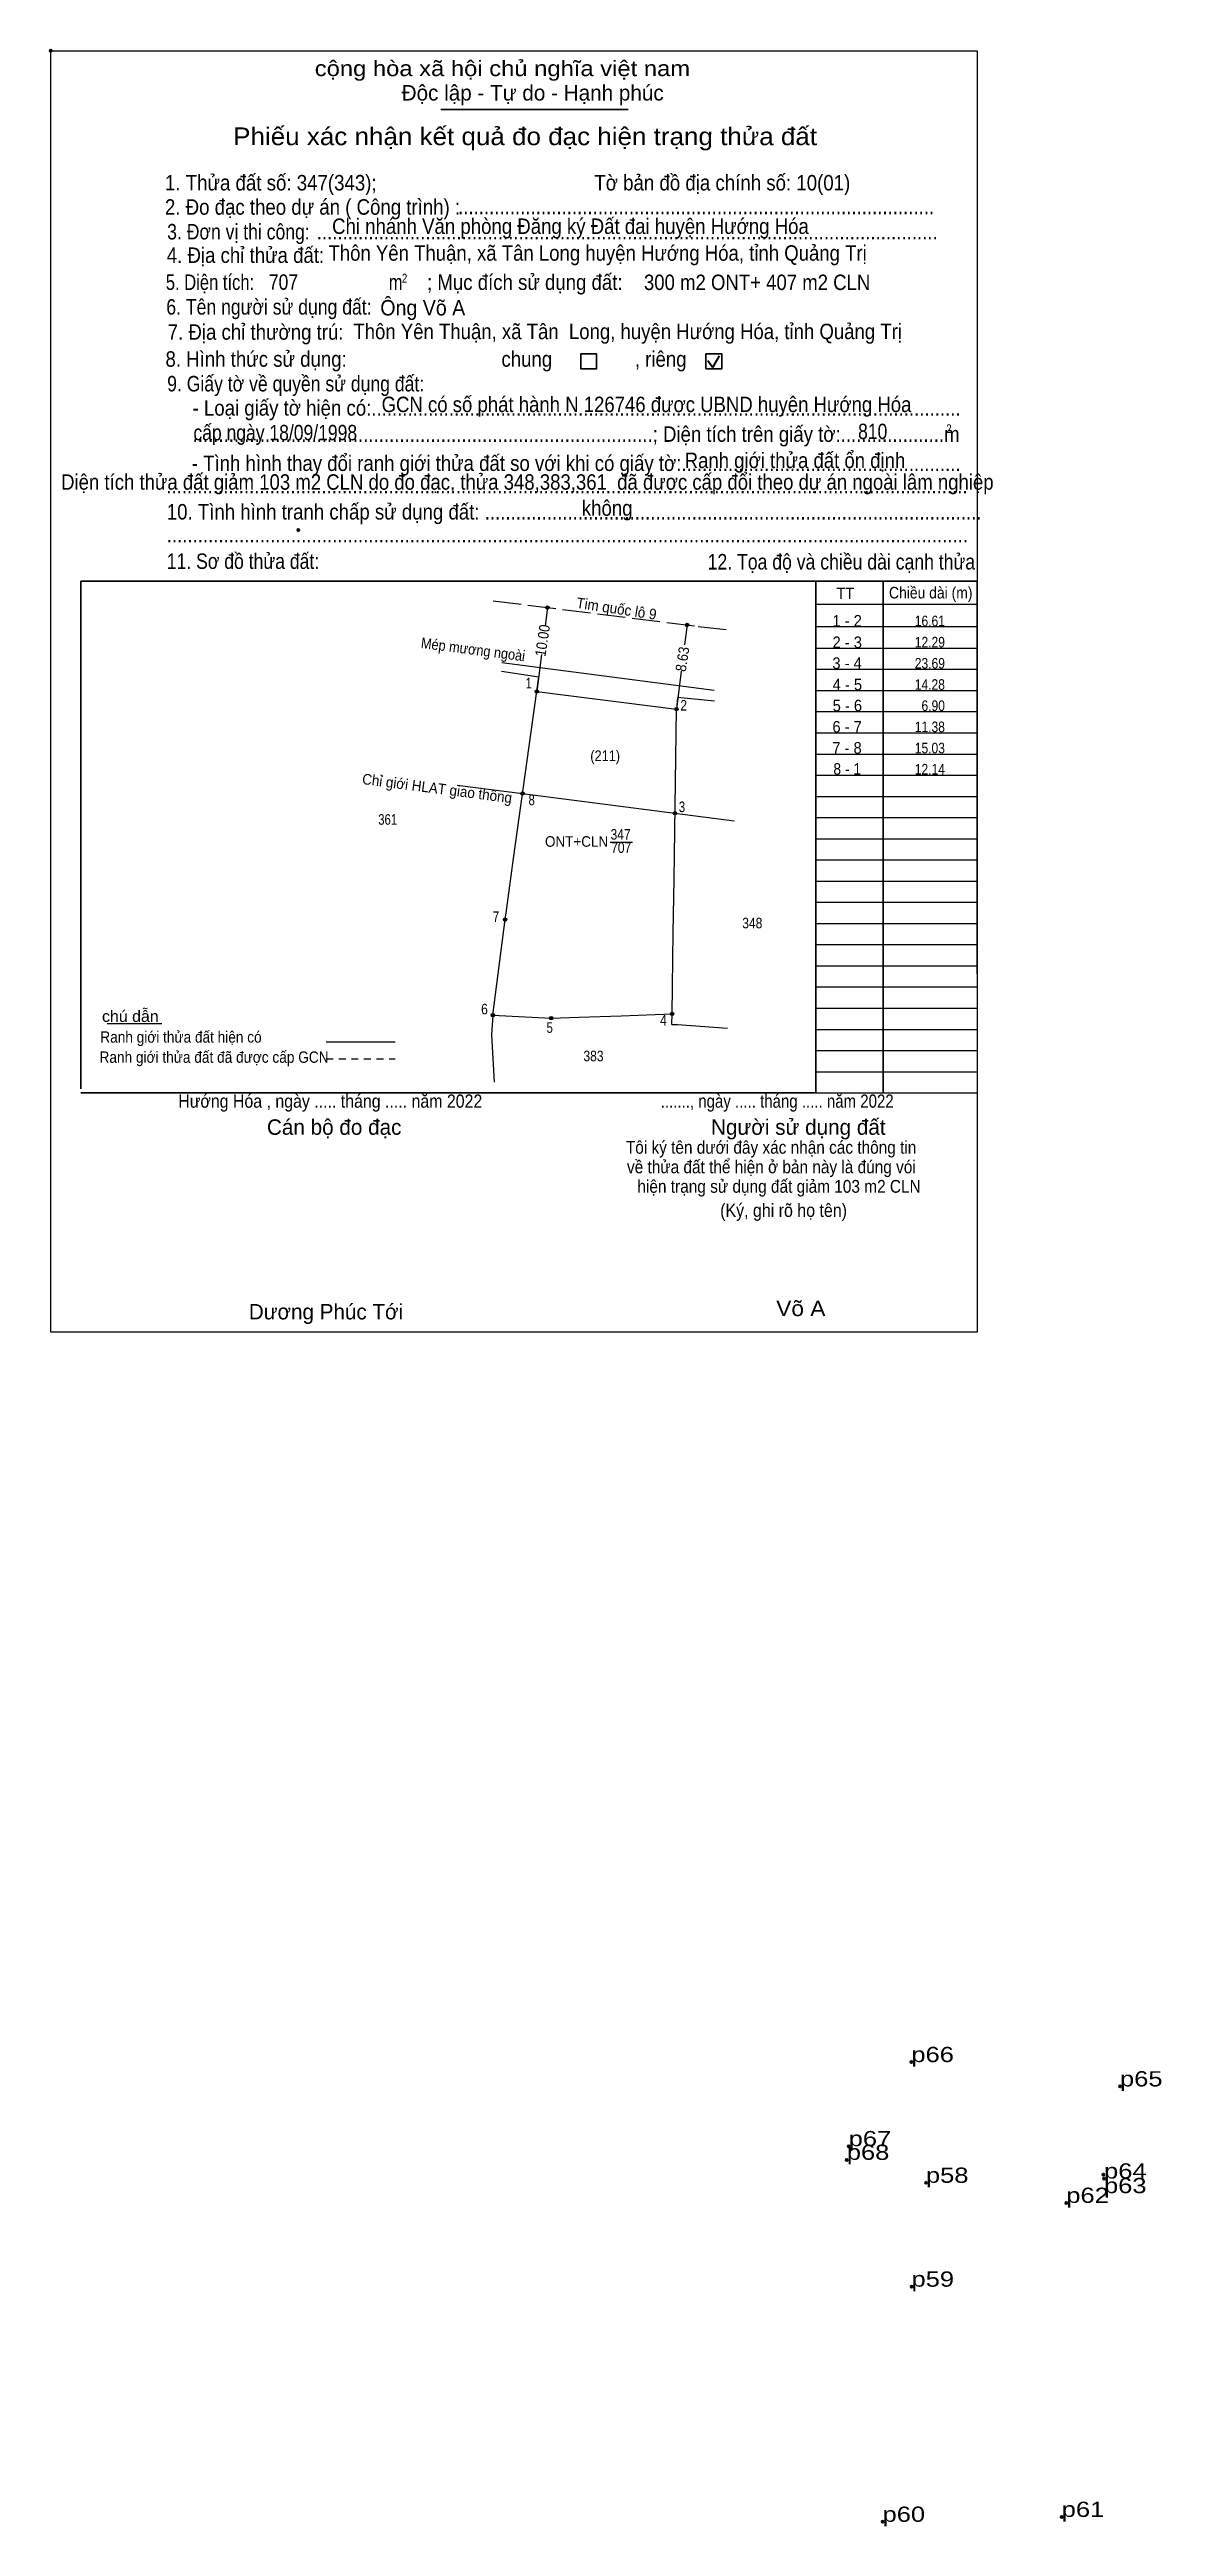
# Model space of a CAD drawing. Header units: metres. Extents: x 541751 to 542256, y 1835560 to 1835852.
# Drawn here: x 542003.7 to 542135, y 1835559.9 to 1835852.3 of the extents above; entities that cross this region are included whole.
import ezdxf
from ezdxf.enums import TextEntityAlignment as Align

# ---------------------------------------------------------------- set-up
doc = ezdxf.new("R2010")
doc.units = ezdxf.units.M
doc.header["$LTSCALE"] = 0.55
doc.header["$PDMODE"] = 32
doc.header["$PDSIZE"] = 0.275
doc.linetypes.add('LONG_DASHED', pattern=[7.5, 6, -1.5])
doc.linetypes.add('SHORT_DASHED', pattern=[2.7, 1.5, -1.2])
for name, color, linetype in [('1', 7, 'Continuous'), ('12', 7, 'Continuous'), ('7', 7, 'Continuous')]:
    doc.layers.add(name, color=color, linetype=linetype)
for name, color, linetype, lineweight in [('10', 7, 'Continuous', 13), ('17', 7, 'Continuous', 13), ('2', 7, 'Continuous', 25), ('23', 7, 'Continuous', 13), ('30', 7, 'Continuous', 13), ('36', 7, 'Continuous', 13), ('6', 7, 'Continuous', 13), ('63', 7, 'Continuous', 13)]:
    doc.layers.add(name, color=color, linetype=linetype, lineweight=lineweight)

msp = doc.modelspace()

# ---------------------------------------------------------------- texts
at = {"layer": '1'}
for s, width, p in [('(211)', 0.9, (542069.295, 1835768.31)), ('361', 0.8, (542043.62, 1835760.79)), ('347', 0.85, (542071.115, 1835759.03)), ('ONT+CLN', 0.95, (542065.92, 1835758.19)), ('707', 0.85, (542071.185, 1835757.47)), ('348', 0.85, (542086.665, 1835748.56)), ('383', 0.85, (542067.915, 1835732.87))]:
    msp.add_text(s, height=1.25, dxfattribs=dict(at, width=width)).set_placement(p, align=Align.CENTER)
at = {"layer": '10'}
for s, height, width, p in [('1 - 2', 1.364, 0.95, (542097.86, 1835784.18)), ('2 - 3', 1.364, 0.95, (542097.87, 1835781.65)), ('3 - 4', 1.364, 0.95, (542097.85, 1835779.18)), ('4 - 5', 1.364, 0.95, (542097.885, 1835776.66)), ('5 - 6', 1.364, 0.95, (542097.885, 1835774.18)), ('6 - 7', 1.364, 0.95, (542097.855, 1835771.67)), ('7 - 8', 1.364, 0.95, (542097.845, 1835769.18)), ('8 - 1', 1.36, 0.9, (542097.87, 1835766.7))]:
    msp.add_text(s, height=height, dxfattribs=dict(at, width=width)).set_placement(p, align=Align.CENTER)
at = {"layer": '12', "width": 1.25}
for s, p in [('p66', (542105.44, 1835614.73)), ('p65', (542130.07, 1835611.86)), ('p67', (542098.04, 1835604.8)), ('p68', (542097.82, 1835603.19)), ('p64', (542128.19, 1835600.98)), ('p58', (542107.16, 1835600.48)), ('p62', (542123.73, 1835598.11)), ('p63', (542128.18, 1835599.26)), ('p59', (542105.46, 1835588.22)), ('p60', (542102.04, 1835560.46)), ('p61', (542123.19, 1835561.04))]:
    msp.add_text(s, height=1.8, dxfattribs=at).set_placement(p)
at = {"layer": '2'}
for s, height, width, p in [('cộng hòa xã hội chủ nghĩa việt nam', 1.825, 1.15, (542035.01, 1835849.16)), ('1. Thửa đất số: 347(343);                                          Tờ bản đồ địa chính số: 10(01)', 1.83, 0.9, (542017.33, 1835835.66)), ('2. Đo đạc theo dự án ( Công trình) : ', 1.827, 0.9, (542017.33, 1835832.8)), ('3. Đơn vị thi công:', 1.827, 0.85, (542017.59, 1835829.88)), ('Chi nhánh Văn phòng Đăng ký Đất đai huyện Hướng Hóa', 1.825, 0.9, (542037.06, 1835830.53)), ('............................................................................................', 1.827, 0.9, (542051.93, 1835832.86)), ('4. Địa chỉ thửa đất:', 1.827, 0.9, (542017.54, 1835827.11)), ('........................................................................................................................', 1.827, 0.9, (542035.24, 1835829.88)), ('Thôn Yên Thuận, xã Tân Long huyện Hướng Hóa, tỉnh Quảng Trị', 1.82, 0.9, (542036.63, 1835827.37)), ('5. Diện tích:', 1.827, 0.8, (542017.43, 1835823.92)), ('707', 1.82, 0.85, (542029.59, 1835823.94)), ('m', 1.825, 0.8, (542043.75, 1835823.92)), ('2', 1.043, 0.8, (542045.31, 1835824.79)), ('; Mục đích sử dụng đất:', 1.825, 0.9, (542048.27, 1835823.92)), ('300 m2 ONT+ 407 m2 CLN', 1.82, 0.9, (542073.87, 1835823.91)), ('6. Tên người sử dụng đất:', 1.827, 0.85, (542017.49, 1835821.01)), ('Ông Võ A', 1.82, 0.95, (542042.75, 1835820.91)), ('7. Địa chỉ thường trú:', 1.827, 0.9, (542017.65, 1835818.04)), ('Thôn Yên Thuận, xã Tân  Long, huyện Hướng Hóa, tỉnh Quảng Trị', 1.82, 0.9, (542039.57, 1835818.11)), ('8. Hình thức sử dụng:', 1.827, 0.9, (542017.39, 1835814.85)), ('chung                , riêng', 1.825, 0.9, (542057.05, 1835814.85)), ('9. Giấy tờ về quyền sử dụng đất:', 1.827, 0.85, (542017.59, 1835811.94)), ('     - Loại giấy tờ hiện có:..................................................................................................................', 1.825, 0.9, (542017.54, 1835809.08)), ('GCN có số phát hành N 126746 được UBND huyện Hướng Hóa ', 1.82, 0.9, (542042.9, 1835809.5)), ('cấp ngày 18/09/1998', 1.82, 0.85, (542020.69, 1835806.17)), ('     .........................................................................................; Diện tích trên giấy tờ:....................m', 1.825, 0.9, (542017.54, 1835805.99)), ('810', 1.82, 0.85, (542099.15, 1835806.31)), ('2', 1.043, 0.8, (542109.57, 1835807.02)), ('     - Tình hình thay đổi ranh giới thửa đất so với khi có giấy tờ:......................................................', 1.825, 0.9, (542017.44, 1835802.55)), ('Ranh giới thửa đất ổn định', 1.82, 0.9, (542078.68, 1835802.89)), ('Diện tích thửa đất giảm 103 m2 CLN do đo đạc, thửa 348,383,361  đã được cấp đổi theo dự án ngoài lâm nghiệp', 1.82, 0.9, (542005.07, 1835800.34)), ('...........................................................................................................................................................', 1.825, 0.9, (542017.49, 1835799.9)), ('10. Tình hình tranh chấp sử dụng đất: ................................................................................................', 1.827, 0.9, (542017.54, 1835796.82)), ('không', 1.825, 0.9, (542066.54, 1835797.26)), ('11. Sơ đồ thửa đất:', 1.827, 0.85, (542017.54, 1835790.99)), ('...........................................................................................................................................................', 1.825, 0.9, (542017.54, 1835794.12)), ('12. Tọa độ và chiều dài cạnh thửa', 1.83, 0.85, (542081.39, 1835790.92)), ('Hướng Hóa , ngày ..... tháng ..... năm 2022', 1.56, 0.9, (542018.9, 1835727.39)), ('......., ngày ..... tháng ..... năm 2022', 1.56, 0.85, (542075.85, 1835727.39)), ('(Ký, ghi rõ họ tên)', 1.565, 0.9, (542082.87, 1835714.5)), ('Võ A', 1.82, 1.1, (542089.49, 1835702.79))]:
    msp.add_text(s, height=height, dxfattribs=dict(at, width=width)).set_placement(p)
for s, height, p in [('Độc lập - Tự do - Hạnh phúc', 1.825, (542045.27, 1835846.28)), ('Cán bộ đo đạc', 1.825, (542029.37, 1835724.19)), ('Người sử dụng đất', 1.825, (542081.79, 1835724.19)), ('Dương Phúc Tới', 1.82, (542027.23, 1835702.4))]:
    msp.add_text(s, height=height, dxfattribs=at).set_placement(p)
for s, height, width, p in [('Phiếu xác nhận kết quả đo đạc hiện trạng thửa đất', 2.086, 1.1, (542059.84, 1835841.01)), ('Tôi ký tên dưới đây xác nhận các thông tin', 1.508, 0.9, (542088.88, 1835721.96)), ('về thửa đất thể hiện ở bản này là đúng vói', 1.508, 0.9, (542088.915, 1835719.65)), ('hiện trạng sử dụng đất giảm 103 m2 CLN', 1.51, 0.9, (542089.82, 1835717.35))]:
    msp.add_text(s, height=height, dxfattribs=dict(at, width=width)).set_placement(p, align=Align.CENTER)
msp.add_text('.', height=0.522, dxfattribs=at).set_placement((542033.046, 1835795.31), align=Align.CENTER)
at = {"layer": '30'}
for s, height, width, p in [('TT', 1.36, 0.95, (542096.59, 1835787.42)), ('Chiều dài (m)', 1.364, 0.9, (542102.8, 1835787.5))]:
    msp.add_text(s, height=height, dxfattribs=dict(at, width=width)).set_placement(p)
at = {"layer": '6'}
for s, height, width, p in [('chú dẫn', 1.337, 1.05, (542009.9, 1835737.52)), ('Ranh giới thửa đất đã được cấp GCN', 1.34, 0.9, (542009.6, 1835732.69)), ('Ranh giới thửa đất hiện có ', 1.337, 0.9, (542009.7, 1835735.07))]:
    msp.add_text(s, height=height, dxfattribs=dict(at, width=width)).set_placement(p)
at = {"layer": '63'}
for s, rotation, width, p in [('Tim quốc lộ 9', 351.431, 0.95, (542070.542, 1835785.687)), ('10.00', 81.4, 0.9, (542062.515, 1835782.447)), ('Mép mương ngoài', 352.663, 0.9, (542053.62, 1835780.869)), ('8.63', 81.4, 0.9, (542079.029, 1835780.246)), ('Chỉ giới HLAT giao thông', 352.663, 0.95, (542049.385, 1835764.467))]:
    msp.add_text(s, height=1.25, rotation=rotation, dxfattribs=dict(at, width=width)).set_placement(p, align=Align.CENTER)
for s, width, p in [('16.61', 0.85, (542109.4, 1835784.22)), ('12.29', 0.85, (542109.4, 1835781.72)), (' 1', 0.75, (542060.62, 1835776.89)), ('23.69', 0.85, (542109.4, 1835779.22)), ('14.28', 0.85, (542109.4, 1835776.72)), (' 2', 0.85, (542078.96, 1835774.26)), ('6.90', 0.85, (542109.4, 1835774.22)), ('11.38', 0.85, (542109.4, 1835771.72)), ('15.03', 0.85, (542109.4, 1835769.22)), ('12.14', 0.85, (542109.4, 1835766.72)), (' 8', 0.8, (542060.99, 1835763.1)), (' 3', 0.8, (542078.73, 1835762.28)), (' 7', 0.8, (542056.78, 1835749.31)), (' 6', 0.85, (542055.44, 1835738.41)), (' 5', 0.8, (542063.12, 1835736.22)), (' 4', 0.85, (542076.56, 1835737.09))]:
    msp.add_text(s, height=1.25, dxfattribs=dict(at, width=width)).set_placement(p, align=Align.RIGHT)

# ---------------------------------------------------------------- hatches: boundary and pattern name
at = {"layer": '63'}
for points in [[(542062.67, 1835786.43, 1), (542062.27, 1835786.43, 1)], [(542079.16, 1835784.37, 1), (542078.76, 1835784.37, 1)], [(542061.43, 1835776.51, 1), (542061.03, 1835776.51, 1)], [(542077.91, 1835774.44, 1), (542077.51, 1835774.44, 1)], [(542059.75, 1835764.49, 1), (542059.35, 1835764.49, 1)], [(542077.73, 1835762.15, 1), (542077.33, 1835762.15, 1)], [(542057.68, 1835749.6, 1), (542057.28, 1835749.6, 1)], [(542056.23, 1835738.31, 1), (542055.83, 1835738.31, 1)], [(542063.12, 1835737.96, 1), (542062.72, 1835737.96, 1)], [(542077.39, 1835738.46, 1), (542076.99, 1835738.46, 1)]]:
    msp.add_hatch(color=256, dxfattribs=at).paths.add_polyline_path(points)

# ---------------------------------------------------------------- linework, layer by layer
at = {"layer": '10'}
msp.add_line((542056.03, 1835738.31), (542062.92, 1835737.96), dxfattribs=at)
msp.add_lwpolyline([(542056.03, 1835738.31), (542057.48, 1835749.6), (542057.63, 1835750.67), (542058.49, 1835756.82), (542061.47, 1835778.27)], dxfattribs=at)
at = {"layer": '17'}
msp.add_line((542010.5, 1835737.34), (542016.95, 1835737.34), dxfattribs=at)
at = {"layer": '2'}
for p, q in [((542049.9, 1835845.22), (542072.01, 1835845.22)), ((542007.4, 1835789.56), (542094.15, 1835789.56)), ((542007.4, 1835729.63), (542007.4, 1835789.56)), ((542094.15, 1835789.56), (542094.15, 1835729.14)), ((542094.15, 1835729.14), (542007.4, 1835729.14))]:
    msp.add_line(p, q, dxfattribs=at)
at = {"layer": '2', "lineweight": 35}
for p, q in [((542082.02, 1835814.77), (542082.78, 1835816.13)), ((542081.4, 1835815.58), (542082.02, 1835814.77))]:
    msp.add_line(p, q, dxfattribs=at)
at = {"layer": '2', "lineweight": 13}
msp.add_line((542061.23, 1835776.51), (542077.71, 1835774.44), dxfattribs=at)
msp.add_lwpolyline([(542003.84, 1835852.16), (542113.2, 1835852.16), (542113.2, 1835700.91), (542003.84, 1835700.91)], close=True, dxfattribs=at)
at = {"layer": '2'}
for points in [[(542066.41, 1835816.36), (542068.29, 1835816.36), (542068.29, 1835814.61), (542066.41, 1835814.61)], [(542081.19, 1835816.36), (542083.07, 1835816.36), (542083.07, 1835814.61), (542081.19, 1835814.61)]]:
    msp.add_lwpolyline(points, close=True, dxfattribs=at)
at = {"layer": '2', "linetype": 'LONG_DASHED', "lineweight": 13}
msp.add_lwpolyline([(542056.09, 1835787.23), (542080.28, 1835784.2), (542084.15, 1835783.75)], dxfattribs=at)
at = {"layer": '2'}
for p in [(542003.84, 1835852.16), (542033.06, 1835795.6)]:
    msp.add_point(p, dxfattribs=at)
at = {"layer": '23'}
for p, q in [((542057.04, 1835778.92), (542061.47, 1835778.27)), ((542082.21, 1835775.37), (542077.85, 1835775.8))]:
    msp.add_line(p, q, dxfattribs=at)
at = {"layer": '30', "lineweight": 25}
for p, q in [((542094.15, 1835743.18), (542094.15, 1835789.56)), ((542102.11, 1835789.56), (542102.11, 1835729.14))]:
    msp.add_line(p, q, dxfattribs=at)
at = {"layer": '30'}
for p, q in [((542094.15, 1835786.83), (542113.2, 1835786.83)), ((542094.15, 1835784.18), (542113.2, 1835784.18)), ((542094.1, 1835781.63), (542113.15, 1835781.63)), ((542094.15, 1835779.14), (542113.2, 1835779.14)), ((542094.15, 1835776.64), (542113.2, 1835776.64)), ((542094.15, 1835774.14), (542113.2, 1835774.14)), ((542094.15, 1835771.64), (542113.2, 1835771.64)), ((542094.15, 1835769.14), (542113.2, 1835769.14)), ((542094.15, 1835766.64), (542113.2, 1835766.64)), ((542094.15, 1835764.14), (542113.2, 1835764.14)), ((542094.15, 1835761.64), (542113.2, 1835761.64)), ((542094.15, 1835759.14), (542113.2, 1835759.14)), ((542094.15, 1835756.64), (542113.2, 1835756.64)), ((542094.15, 1835754.14), (542113.2, 1835754.14)), ((542094.15, 1835751.64), (542113.2, 1835751.64)), ((542094.15, 1835749.14), (542113.2, 1835749.14)), ((542094.15, 1835746.64), (542113.2, 1835746.64)), ((542094.15, 1835744.14), (542113.2, 1835744.14)), ((542094.15, 1835741.64), (542113.2, 1835741.64)), ((542094.15, 1835739.14), (542113.2, 1835739.14)), ((542094.15, 1835739.13), (542113.2, 1835739.13)), ((542094.15, 1835736.64), (542113.2, 1835736.64)), ((542094.15, 1835734.14), (542113.2, 1835734.14)), ((542094.15, 1835731.64), (542113.2, 1835731.64)), ((542094.15, 1835729.14), (542113.2, 1835729.14))]:
    msp.add_line(p, q, dxfattribs=at)
at = {"layer": '30', "lineweight": 25}
msp.add_lwpolyline([(542094.15, 1835789.56), (542113.2, 1835789.56), (542113.2, 1835743.18)], dxfattribs=at)
at = {"layer": '36'}
for p, q in [((542062.47, 1835786.43), (542062.2, 1835784.27)), ((542078.96, 1835784.37), (542078.66, 1835782.03)), ((542061.78, 1835780.88), (542061.23, 1835776.51)), ((542057.1, 1835779.93), (542082.18, 1835776.68)), ((542078.27, 1835778.91), (542077.71, 1835774.44)), ((542077.85, 1835775.8), (542077.71, 1835774.44)), ((542077.42, 1835754.32), (542077.71, 1835774.44)), ((542071.19, 1835738.25), (542077.19, 1835738.46)), ((542077.17, 1835737.23), (542077.19, 1835738.46))]:
    msp.add_line(p, q, dxfattribs=at)
for points in [[(542051.81, 1835765.48), (542059.55, 1835764.49), (542077.53, 1835762.15), (542084.52, 1835761.25)], [(542077.19, 1835738.46), (542077.34, 1835748.07), (542077.42, 1835754.32)], [(542056.03, 1835738.31), (542055.89, 1835736), (542056.19, 1835730.41)], [(542062.92, 1835737.96), (542066.19, 1835738.08), (542071.19, 1835738.25)], [(542077.17, 1835737.23), (542077.83, 1835737.2), (542083.74, 1835736.76)]]:
    msp.add_lwpolyline(points, dxfattribs=at)
at = {"layer": '6'}
msp.add_line((542036.36, 1835735.16), (542044.5, 1835735.16), dxfattribs=at)
at = {"layer": '6', "linetype": 'SHORT_DASHED'}
msp.add_line((542036.36, 1835733.17), (542044.5, 1835733.17), dxfattribs=at)
at = {"layer": '63'}
msp.add_line((542069.87, 1835758.73), (542072.51, 1835758.73), dxfattribs=at)
for centre in [(542062.47, 1835786.43), (542078.96, 1835784.37), (542061.23, 1835776.51), (542077.71, 1835774.44), (542059.55, 1835764.49), (542077.53, 1835762.15), (542057.48, 1835749.6), (542056.03, 1835738.31), (542062.92, 1835737.96), (542077.19, 1835738.46)]:
    msp.add_circle(centre, 0.2, dxfattribs=at)
at = {"layer": '7'}
for p in [(542105.44, 1835614.73), (542130.07, 1835611.87), (542097.82, 1835603.19), (542098.04, 1835604.8), (542107.16, 1835600.48), (542128.11, 1835601.45), (542128.19, 1835600.98), (542123.73, 1835598.11), (542105.46, 1835588.22), (542102.04, 1835560.47), (542123.19, 1835561.04)]:
    msp.add_point(p, dxfattribs=at)

msp.set_redraw_order([(e.dxf.handle, doc.entitydb.next_handle()) for e in msp.query("TEXT MTEXT ATTDEF DIMENSION ARC_DIMENSION")])  # texts and dimensions are drawn at this point

doc.saveas('drawing.dxf')
